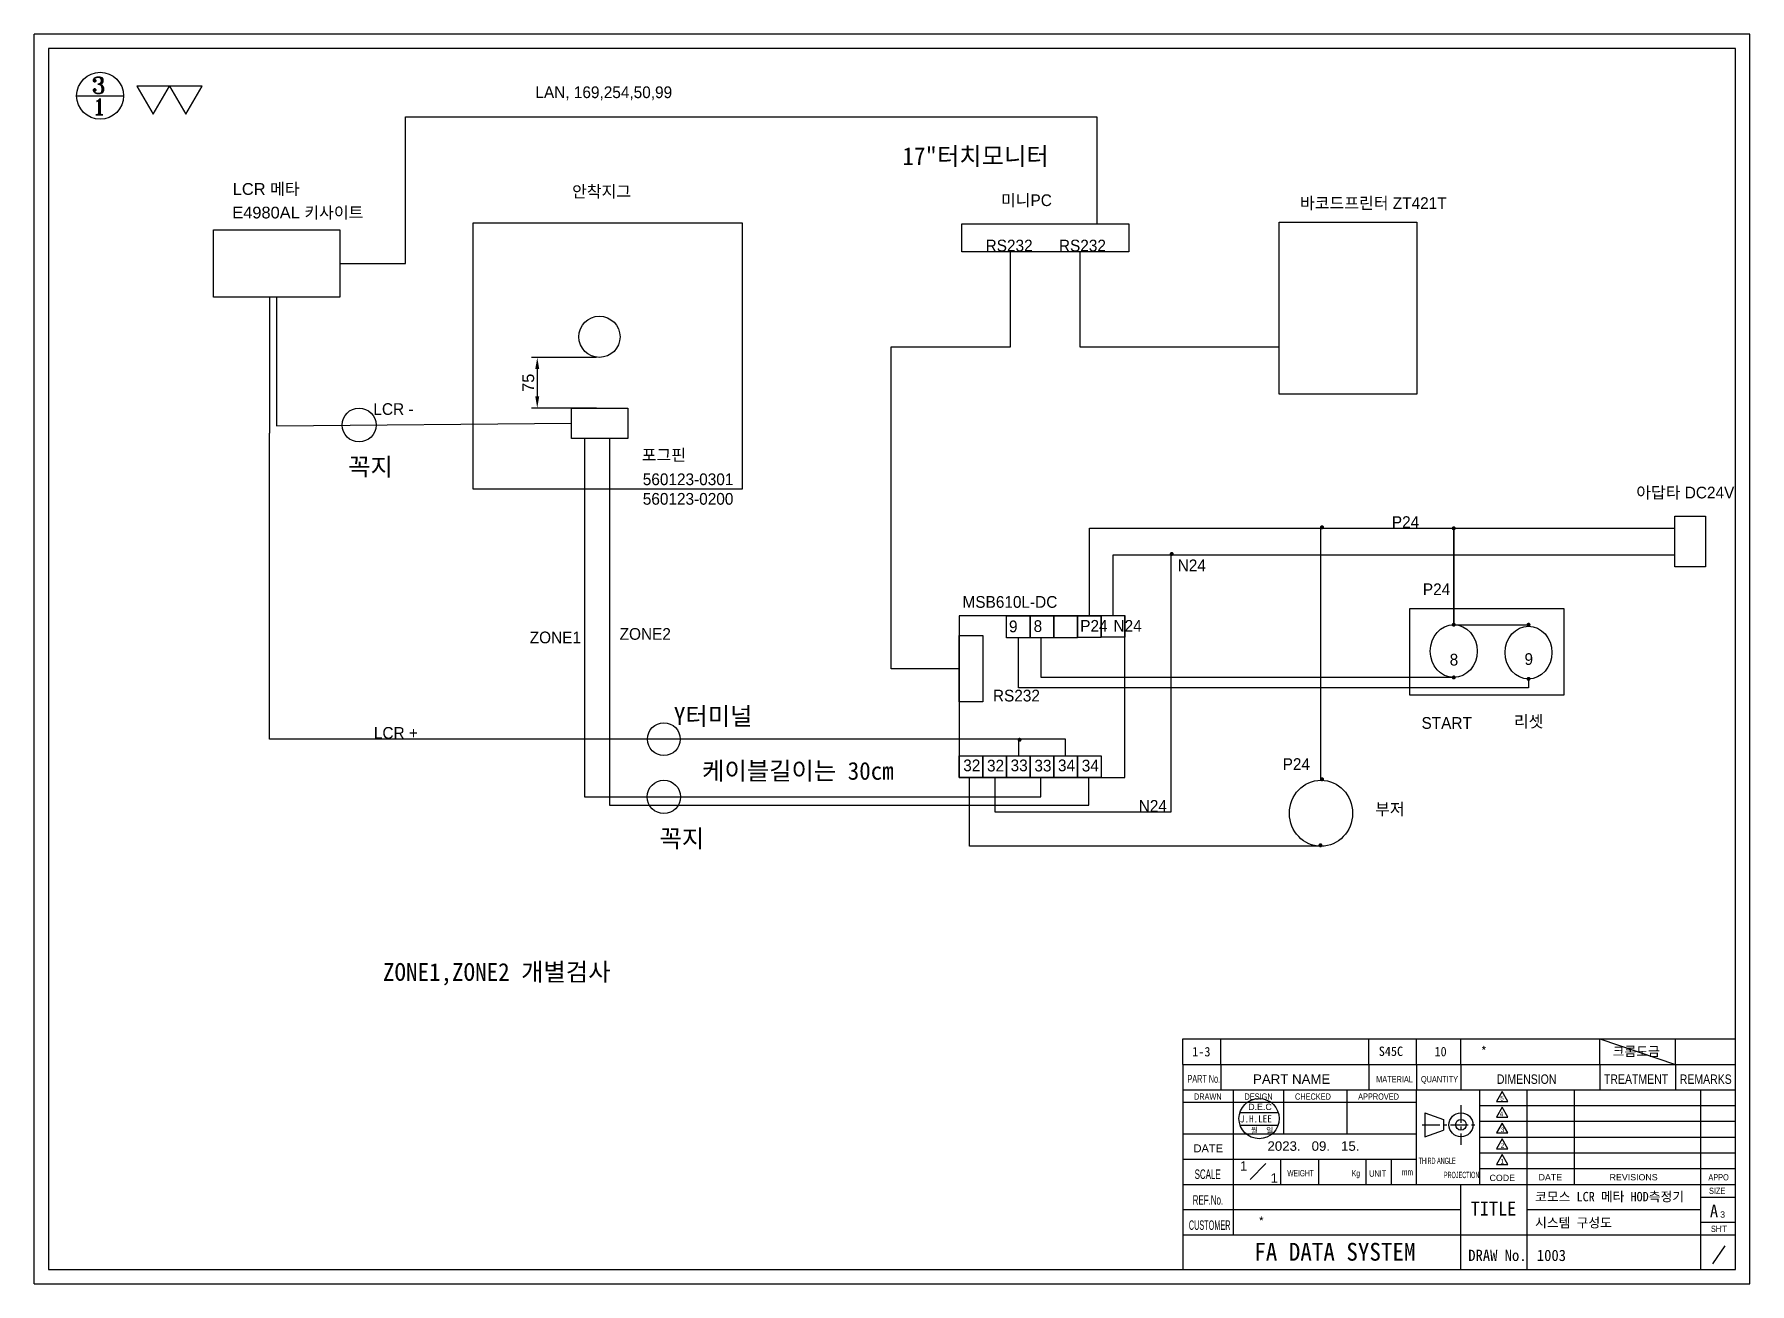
# Model space of a CAD drawing. Header units: millimetres. Extents: x 556 to 1381, y 428 to 696.
# Drawn here: x 1015.8 to 1380.8, y 429.7 to 695.7 of the extents above; entities that cross this region are included whole.
import ezdxf

# ---------------------------------------------------------------- set-up
doc = ezdxf.new("R2010")
doc.units = ezdxf.units.MM
doc.linetypes.add('CENTER', pattern=[2, 1.25, -0.25, 0.25, -0.25])
for name, color, linetype in [('가는실선', 4, 'Continuous'), ('실선', 3, 'Continuous'), ('실선2', 7, 'Continuous'), ('외형선', 5, 'Continuous'), ('중심선', 1, 'CENTER')]:
    doc.layers.add(name, color=color, linetype=linetype)
doc.styles.get("Standard").update_dxf_attribs({"font": 'arial.ttf'})
doc.styles.add('STYLE1', font='romant.shx')
doc.styles.add('STYLE2', font='BatangChe.TTF')
doc.styles.add('석', font='GulimChe.TTF')
doc.dimstyles.new('ISO-25', dxfattribs={"dimtxt": 2.5, "dimasz": 2.5, "dimexe": 1.25, "dimexo": 0.625, "dimtad": 1, "dimtxsty": 'Standard', "dimcen": 2.5, "dimadec": 0, "dimazin": 0, "dimtfac": 1, "dimtmove": 0, "dimatfit": 3, "dimfxl": 1, "dimarcsym": 0})

msp = doc.modelspace()

# ---------------------------------------------------------------- texts
at = {"char_height": 2.5, "attachment_point": 1}
for s, width, insert in [('{\\fGulim|b0|i0|c129|p50;LAN, 169,254,50,99}', 29.43678, (1122.448, 684.637)), ('LCR {\\fGulim|b0|i0|c129|p50;메타}', 29.43678, (1058.045, 664.044)), ('{\\fGulim|b0|i0|c129|p50;안착지그}', 29.43678, (1130.248, 663.5)), ('{\\fGulim|b0|i0|c129|p50;미니PC}', 29.43678, (1221.521, 661.646)), ('{\\fGulim|b0|i0|c129|p50;바코드프린터 ZT421T}', 29.43678, (1285.149, 661.033)), ('E4980AL {\\fGulim|b0|i0|c129|p50;키사이트}', 29.43678, (1057.946, 659.021)), ('{\\fGulim|b0|i0|c129|p50;RS232}', 3.96653, (1218.244, 651.995)), ('{\\fGulim|b0|i0|c129|p50;RS232}', 3.96653, (1233.842, 651.995)), ('{\\fGulim|b0|i0|c129|p50;LCR -}', 10.37949, (1087.973, 617.189)), ('{\\fGulim|b0|i0|c129|p50;포그핀}', 29.43678, (1145.069, 607.418)), ('{\\fGulim|b0|i0|c129|p50;560123-0301\\P560123-0200}', 29.43678, (1145.297, 602.238)), ('{\\fGulim|b0|i0|c129|p50;아답타 DC24V}', 29.43678, (1356.688, 599.411)), ('{\\fGulim|b0|i0|c129|p50;P24}', 3.96653, (1304.679, 593.12)), ('{\\fGulim|b0|i0|c129|p50;N24}', 3.96653, (1259.107, 583.91)), ('{\\fGulim|b0|i0|c129|p50;P24}', 3.96653, (1311.284, 578.818)), ('{\\fGulim|b0|i0|c129|p50;MSB610L-DC}', 3.96653, (1213.326, 576.125)), ('{\\fGulim|b0|i0|c129|p50;9}', 3.96653, (1223.218, 570.918)), ('{\\fGulim|b0|i0|c129|p50;8}', 3.96653, (1228.46, 570.981)), ('{\\fGulim|b0|i0|c129|p50;P24}', 3.96653, (1238.376, 571.029)), ('{\\fGulim|b0|i0|c129|p50;N24}', 3.96653, (1245.459, 571.029)), ('{\\fGulim|b0|i0|c129|p50;ZONE1}', 10.37949, (1121.239, 568.567)), ('{\\fGulim|b0|i0|c129|p50;ZONE2}', 10.37949, (1140.371, 569.313)), ('{\\fGulim|b0|i0|c129|p50;8}', 3.96653, (1316.99, 563.833)), ('{\\fGulim|b0|i0|c129|p50;9}', 3.96653, (1332.905, 563.963)), ('{\\fGulim|b0|i0|c129|p50;RS232}', 3.96653, (1219.8, 556.182)), ('{\\fGulim|b0|i0|c129|p50;LCR +}', 10.37949, (1088.081, 548.244)), ('{\\fGulim|b0|i0|c129|p50;START}', 29.43678, (1310.993, 550.357)), ('{\\fGulim|b0|i0|c129|p50;리셋}', 29.43678, (1330.646, 550.669)), ('{\\fGulim|b0|i0|c129|p50;32}', 3.96653, (1213.476, 541.326)), ('{\\fGulim|b0|i0|c129|p50;32}', 3.96653, (1218.542, 541.281)), ('{\\fGulim|b0|i0|c129|p50;33}', 3.96653, (1223.555, 541.326)), ('{\\fGulim|b0|i0|c129|p50;33}', 3.96653, (1228.621, 541.281)), ('{\\fGulim|b0|i0|c129|p50;34}', 3.96653, (1233.635, 541.326)), ('{\\fGulim|b0|i0|c129|p50;34}', 3.96653, (1238.701, 541.281)), ('{\\fGulim|b0|i0|c129|p50;P24}', 3.96653, (1281.443, 541.599)), ('{\\fGulim|b0|i0|c129|p50;N24}', 3.96653, (1250.822, 532.7)), ('{\\fGulim|b0|i0|c129|p50;부저}', 29.43678, (1301.115, 532.031))]:
    msp.add_mtext_dynamic_manual_height_columns(s, width=width, gutter_width=12.5, heights=[0], dxfattribs=dict(at, insert=insert))
at = {"layer": '가는실선', "style": 'STYLE2'}
for s, height, p in [('1-3', 2, (1262.212, 478.123)), ('S45C', 2, (1301.9, 478.211)), ('10', 2, (1313.758, 478.151)), ('*', 2, (1323.609, 478.211)), ('크롬도금', 2, (1351.664, 478.185)), ('J.H.LEE', 1.5, (1272.355, 464.062)), ('월  일', 1.2, (1274.681, 461.74)), ('코모스 LCR 메타 HOD측정기', 2, (1335.157, 447.266)), ('TITLE', 3, (1321.468, 444.227)), ('*', 2, (1276.268, 441.89)), ('시스템 구성도', 2, (1335.157, 441.71)), ('DRAW No.', 2.4, (1320.937, 434.563)), ('1003', 2.4, (1335.535, 434.563))]:
    msp.add_text(s, height=height, dxfattribs=at).set_placement(p)
at = {"layer": '가는실선'}
for s, height, width, p in [('PART No.', 1.68, 0.55, (1261.185, 472.505)), ('MATERIAL', 1.344, 0.8, (1301.347, 472.582)), ('QUANTITY', 1.344, 0.8, (1310.868, 472.582)), ('DIMENSION', 2, 0.8, (1327.03, 472.275)), ('TREATMENT', 2, 0.8, (1349.815, 472.275)), ('REMARKS', 2, 0.8, (1365.943, 472.275)), ('DRAWN', 1.344, 0.8, (1262.569, 468.897)), ('DESIGN', 1.344, 0.8, (1273.321, 468.897)), ('CHECKED', 1.344, 0.8, (1284.073, 468.897)), ('APPROVED', 1.344, 0.8, (1297.513, 468.897)), ('5', 0.96, 0.8, (1327.748, 468.729)), ('4', 0.96, 0.8, (1327.629, 465.369)), ('3', 0.96, 0.8, (1327.859, 462.009)), ('THIRD ANGLE', 1.344, 0.5, (1310.389, 455.211)), ('2', 0.96, 0.8, (1327.859, 458.649)), ('SCALE', 2.016, 0.6, (1262.72, 452.032)), ('WEIGHT', 1.344, 0.6, (1282.44, 452.569)), ('Kg', 1.344, 0.6, (1296.176, 452.569)), ('UNIT', 1.344, 0.8, (1299.859, 452.493)), ('mm', 1.344, 0.6, (1306.841, 452.799)), ('PROJECTION', 1.344, 0.5, (1315.749, 452.207)), ('1', 0.96, 0.8, (1327.8, 455.289)), ('APPO', 1.344, 0.8, (1372.032, 451.72)), ('SIZE', 1.344, 0.8, (1372.17, 448.837)), ('REF.No.', 2.016, 0.6, (1262.308, 446.542)), ('CUSTOMER', 2.016, 0.55, (1261.484, 441.19)), ("SH'T", 1.344, 0.8, (1372.582, 440.74))]:
    msp.add_text(s, height=height, dxfattribs=dict(at, width=width)).set_placement(p)
for s, height, p in [('PART NAME', 2.016, (1275.151, 472.275)), ('D.E.C', 1.344, (1274.129, 466.7)), ('2023.   09.   15.', 2.016, (1278.218, 458.018)), ('DATE', 1.68, (1262.49, 457.706)), ('1', 2.016, (1272.356, 453.774)), ('1', 2.016, (1278.867, 451.212)), ('CODE', 1.344, (1325.47, 451.582)), ('DATE', 1.344, (1335.909, 451.72)), ('REVISIONS', 1.344, (1351.017, 451.72)), ('3', 1.344, (1374.543, 443.788))]:
    msp.add_text(s, height=height, dxfattribs=at).set_placement(p)
at = {"layer": '실선'}
for s, height, style, p in [('3', 3.5, 'STYLE1', (1027.989, 683.124)), ('1', 3.5, 'STYLE1', (1028.169, 678.552)), ('A', 2.688, 'STYLE2', (1372.366, 443.861))]:
    msp.add_text(s, height=height, dxfattribs=dict(at, style=style)).set_placement(p)
at = {"layer": '실선2', "color": 4, "style": '석'}
for s, height, p in [('17"터치모니터', 3.7901, (1200.538, 667.885)), ('꼭지', 3.7901, (1082.609, 601.753)), ('Y터미널', 3.7901, (1151.916, 548.684)), ('케이블길이는 30cm', 3.79006, (1157.911, 537.012)), ('꼭지', 3.7901, (1148.847, 522.609)), ('ZONE1,ZONE2 개별검사', 3.79006, (1090.017, 494.196)), ('FA DATA SYSTEM', 3.79006, (1275.412, 434.63))]:
    msp.add_text(s, height=height, dxfattribs=at).set_placement(p)

# ---------------------------------------------------------------- blocks, each defined once
blk = doc.blocks.new('*D14')
at = {"color": 0, "lineweight": -2, "transparency": 16777216}
for p, q in [((1135.45, 626.94), (1121.59, 626.94)), ((1122.84, 624.44), (1122.84, 618.63)), ((1135.45, 616.13), (1121.59, 616.13))]:
    blk.add_line(p, q, dxfattribs=at)
at = {"color": 0, "transparency": 16777216}
for points in [[(1122.42, 624.44), (1123.26, 624.44), (1122.84, 626.94)], [(1122.42, 618.63), (1123.26, 618.63), (1122.84, 616.13)]]:
    blk.add_solid(points, dxfattribs=at)
at = {"layer": 'Defpoints', "color": 0, "transparency": 16777216}
for p in [(1136.07, 626.94), (1122.84, 616.13), (1136.07, 616.13)]:
    blk.add_point(p, dxfattribs=at)
at = {"color": 0, "transparency": 16777216, "insert": (1120.94, 621.53), "char_height": 2.5, "attachment_point": 5, "rotation": 90}
blk.add_mtext('75', dxfattribs=at)

# ---------------------------------------------------------------- dimensions: what is measured, and where the dimension line sits
dim = msp.add_linear_dim(base=(1122.839, 616.126), p1=(1136.073, 626.935), p2=(1136.073, 616.126), angle=90, text='75', dimstyle='ISO-25', override={"dimcen": 1})
dim.commit()
dim.dimension.update_dxf_attribs({"geometry": '*D14', "text_midpoint": (1120.943, 621.531)})

# ---------------------------------------------------------------- linework, layer by layer
for p, q in [((1094.836, 646.947), (1094.836, 678.133)), ((1094.836, 678.133), (1241.894, 678.133)), ((1241.894, 678.133), (1241.894, 655.347)), ((1080.83, 646.947), (1094.836, 646.947)), ((1223.508, 629.21), (1223.508, 649.425)), ((1238.326, 649.425), (1238.326, 629.21)), ((1065.861, 639.79), (1065.861, 610.825)), ((1067.384, 639.79), (1067.384, 612.391)), ((1198.162, 560.66), (1198.162, 629.21)), ((1198.162, 629.21), (1223.508, 629.21)), ((1238.326, 629.21), (1280.689, 629.21)), ((1065.861, 545.674), (1065.861, 610.825)), ((1067.384, 612.391), (1130.157, 612.912)), ((1132.89, 609.699), (1132.89, 533.359)), ((1138.213, 609.699), (1138.213, 531.634)), ((1240.334, 571.939), (1240.334, 590.554)), ((1240.334, 590.554), (1364.726, 590.554)), ((1289.606, 536.906), (1289.606, 590.554)), ((1317.856, 570.024), (1317.856, 590.554)), ((1317.856, 590.554), (1317.856, 570.024)), ((1245.374, 571.987), (1245.374, 584.871)), ((1245.374, 584.871), (1364.726, 584.871)), ((1257.627, 584.871), (1257.627, 530.104)), ((1317.856, 570.024), (1333.765, 570.024)), ((1225.221, 556.569), (1225.221, 567.248)), ((1230.072, 558.799), (1230.072, 567.248)), ((1212.589, 560.66), (1198.162, 560.66)), ((1317.856, 558.799), (1230.072, 558.799)), ((1333.765, 558.487), (1333.765, 556.569)), ((1333.765, 556.569), (1225.221, 556.569)), ((1225.245, 545.674), (1065.861, 545.674)), ((1235.268, 545.674), (1225.245, 545.674)), ((1225.245, 545.674), (1225.245, 542.137)), ((1235.268, 542.137), (1235.268, 545.674)), ((1214.834, 522.847), (1214.834, 537.495)), ((1220.27, 530.104), (1220.27, 537.495)), ((1229.989, 533.359), (1229.989, 537.495)), ((1240.203, 531.634), (1240.203, 537.495)), ((1132.89, 533.359), (1229.989, 533.359)), ((1138.213, 531.634), (1240.203, 531.634)), ((1228.979, 530.104), (1220.27, 530.104)), ((1257.627, 530.104), (1228.979, 530.104)), ((1223.9, 522.847), (1214.834, 522.847)), ((1289.606, 522.847), (1223.9, 522.847)), ((1348.927, 481.849), (1365.055, 476.406))]:
    msp.add_line(p, q)
for points in [[(1053.939, 654.105), (1080.83, 654.105), (1080.83, 639.79), (1053.939, 639.79)], [(1109.182, 655.566), (1166.472, 655.566), (1166.472, 598.889), (1109.182, 598.889)], [(1213.19, 655.347), (1248.736, 655.347), (1248.736, 649.425), (1213.19, 649.425)], [(1280.689, 655.73), (1309.97, 655.73), (1309.97, 619.098), (1280.689, 619.098)], [(1130.157, 616.126), (1142.141, 616.126), (1142.141, 609.699), (1130.157, 609.699)], [(1364.922, 593.101), (1371.391, 593.101), (1371.391, 582.324), (1364.922, 582.324)], [(1308.498, 573.453), (1341.252, 573.453), (1341.252, 555.057), (1308.498, 555.057)], [(1247.894, 571.89), (1212.589, 571.89), (1212.589, 537.495), (1247.894, 537.495)], [(1222.695, 571.89), (1227.735, 571.89), (1227.735, 567.248), (1222.695, 567.248)], [(1227.735, 571.89), (1232.775, 571.89), (1232.775, 567.248), (1227.735, 567.248)], [(1232.775, 571.89), (1237.814, 571.89), (1237.814, 567.248), (1232.775, 567.248)], [(1237.814, 571.939), (1242.854, 571.939), (1242.854, 567.297), (1237.814, 567.297)], [(1242.854, 571.987), (1247.894, 571.987), (1247.894, 567.345), (1242.854, 567.345)], [(1212.589, 567.735), (1217.667, 567.735), (1217.667, 553.586), (1212.589, 553.586)], [(1212.589, 542.137), (1217.629, 542.137), (1217.629, 537.495), (1212.589, 537.495)], [(1217.629, 542.137), (1222.669, 542.137), (1222.669, 537.495), (1217.629, 537.495)], [(1222.669, 542.137), (1227.708, 542.137), (1227.708, 537.495), (1222.669, 537.495)], [(1227.708, 542.137), (1232.748, 542.137), (1232.748, 537.495), (1227.708, 537.495)], [(1232.748, 542.137), (1237.788, 542.137), (1237.788, 537.495), (1232.748, 537.495)], [(1237.788, 542.137), (1242.828, 542.137), (1242.828, 537.495), (1237.788, 537.495)]]:
    msp.add_lwpolyline(points, close=True)
at = {"const_width": 0.428}
for points in [[(1289.606, 590.768, 1), (1290.034, 590.768, 1)], [(1317.642, 590.554, 1), (1318.07, 590.554, 1)], [(1257.627, 585.085, 1), (1258.055, 585.085, 1)], [(1317.642, 570.024, 1), (1318.07, 570.024, 1)], [(1333.551, 570.024, 1), (1333.979, 570.024, 1)], [(1317.642, 558.799, 1), (1318.07, 558.799, 1)], [(1333.551, 558.487, 1), (1333.979, 558.487, 1)], [(1225.245, 545.535, 1), (1225.673, 545.535, 1)], [(1289.606, 537.121, 1), (1290.034, 537.121, 1)], [(1289.281, 523.061, 1), (1289.709, 523.061, 1)]]:
    msp.add_lwpolyline(points, format="xyb", close=True, dxfattribs=at)
for centre, radius in [((1136.073, 631.317), 4.382), ((1084.925, 612.537), 3.607), ((1149.776, 545.674), 3.486), ((1149.776, 533.359), 3.557)]:
    msp.add_circle(centre, radius)
for centre, major_axis, ratio in [((1317.856, 564.411), (0, -5.612), 0.8893112), ((1333.765, 564.099), (0, -5.612), 0.8893112), ((1289.606, 529.877), (0, 7.03), 0.9549987)]:
    msp.add_ellipse(centre, major_axis=major_axis, ratio=ratio)
at = {"layer": '가는실선'}
for p, q in [((1015.823, 429.726), (1015.823, 695.726)), ((1015.823, 429.726), (1015.823, 695.726)), ((1380.823, 695.726), (1015.823, 695.726)), ((1380.823, 429.726), (1380.823, 695.726)), ((1260.223, 481.849), (1377.823, 481.849)), ((1268.287, 476.406), (1268.287, 481.849)), ((1299.806, 476.406), (1299.806, 481.849)), ((1309.951, 476.406), (1309.951, 481.849)), ((1319.369, 476.406), (1319.369, 481.849)), ((1348.927, 476.406), (1348.927, 481.849)), ((1365.055, 476.406), (1365.055, 481.849)), ((1268.287, 476.406), (1268.287, 471.03)), ((1299.806, 476.406), (1299.806, 471.03)), ((1309.951, 476.406), (1309.951, 471.03)), ((1319.369, 476.406), (1319.369, 471.03)), ((1348.927, 476.406), (1348.927, 471.03)), ((1365.055, 476.406), (1365.055, 471.03)), ((1260.223, 471.03), (1377.823, 471.03)), ((1270.975, 440.118), (1270.975, 471.03)), ((1281.727, 461.622), (1281.727, 471.03)), ((1295.167, 461.622), (1295.167, 471.03)), ((1309.951, 450.87), (1309.951, 471.03)), ((1323.391, 450.87), (1323.391, 471.03)), ((1333.471, 432.726), (1333.471, 471.03)), ((1343.551, 450.87), (1343.551, 471.03)), ((1370.431, 432.726), (1370.431, 471.03)), ((1260.223, 468.342), (1309.951, 468.342)), ((1323.391, 467.67), (1377.823, 467.67)), ((1323.391, 464.31), (1377.823, 464.31)), ((1260.223, 461.622), (1309.951, 461.622)), ((1323.391, 460.95), (1377.823, 460.95)), ((1323.391, 457.59), (1377.823, 457.59)), ((1260.223, 456.246), (1309.951, 456.246)), ((1277.836, 455.31), (1274.536, 451.936)), ((1281.055, 450.87), (1281.055, 456.246)), ((1289.119, 450.87), (1289.119, 456.246)), ((1299.199, 450.87), (1299.199, 456.246)), ((1304.575, 450.87), (1304.575, 456.246)), ((1323.391, 454.23), (1377.823, 454.23)), ((1260.223, 450.87), (1377.823, 450.87)), ((1319.359, 432.726), (1319.359, 450.87)), ((1260.223, 445.494), (1319.359, 445.494)), ((1333.471, 445.494), (1370.431, 445.494)), ((1370.431, 448.182), (1377.823, 448.182)), ((1370.431, 442.806), (1377.823, 442.806)), ((1260.223, 440.118), (1377.823, 440.118)), ((1375.519, 437.801), (1372.909, 433.958)), ((1015.823, 429.726), (1380.823, 429.726))]:
    msp.add_line(p, q, dxfattribs=at)
for points in [[(1328.158, 470.65), (1326.944, 468.546), (1329.373, 468.546)], [(1328.158, 467.29), (1326.944, 465.186), (1329.373, 465.186)], [(1328.158, 463.93), (1326.944, 461.826), (1329.373, 461.826)], [(1328.158, 460.57), (1326.944, 458.466), (1329.373, 458.466)], [(1328.158, 457.21), (1326.944, 455.106), (1329.373, 455.106)]]:
    msp.add_lwpolyline(points, close=True, dxfattribs=at)
at = {"layer": '실선'}
for p, q in [((1024.834, 682.629), (1034.834, 682.629)), ((1272.357, 466.191), (1280.516, 466.191)), ((1311.671, 466.123), (1315.703, 464.712)), ((1311.671, 466.123), (1311.671, 461.006)), ((1315.703, 464.712), (1315.703, 462.416)), ((1272.376, 463.503), (1280.497, 463.503)), ((1311.671, 461.006), (1315.703, 462.416))]:
    msp.add_line(p, q, dxfattribs=at)
for points in [[(1041.116, 678.693), (1044.588, 684.706), (1037.644, 684.706)], [(1048.06, 678.693), (1051.532, 684.706), (1044.588, 684.706)]]:
    msp.add_lwpolyline(points, close=True, dxfattribs=at)
for centre, radius in [((1029.834, 682.629), 5), ((1276.436, 464.876), 4.286), ((1319.388, 463.564), 2.554), ((1319.388, 463.564), 1.142)]:
    msp.add_circle(centre, radius, dxfattribs=at)
at = {"layer": '외형선'}
for p, q in [((1018.823, 692.726), (1018.823, 432.726)), ((1377.823, 692.726), (1018.823, 692.726)), ((1377.823, 432.726), (1377.823, 692.726)), ((1260.223, 476.406), (1260.223, 481.849)), ((1260.223, 476.406), (1377.823, 476.406)), ((1260.223, 476.406), (1260.223, 432.726)), ((1018.823, 432.726), (1377.823, 432.726))]:
    msp.add_line(p, q, dxfattribs=at)
at = {"layer": '중심선', "ltscale": 3}
for p, q in [((1319.388, 467.729), (1319.388, 459.326)), ((1311.136, 463.564), (1322.37, 463.564))]:
    msp.add_line(p, q, dxfattribs=at)

msp.set_redraw_order([(e.dxf.handle, doc.entitydb.next_handle()) for e in msp.query("TEXT MTEXT ATTDEF DIMENSION ARC_DIMENSION")])  # texts and dimensions are drawn at this point

doc.saveas('drawing.dxf')
